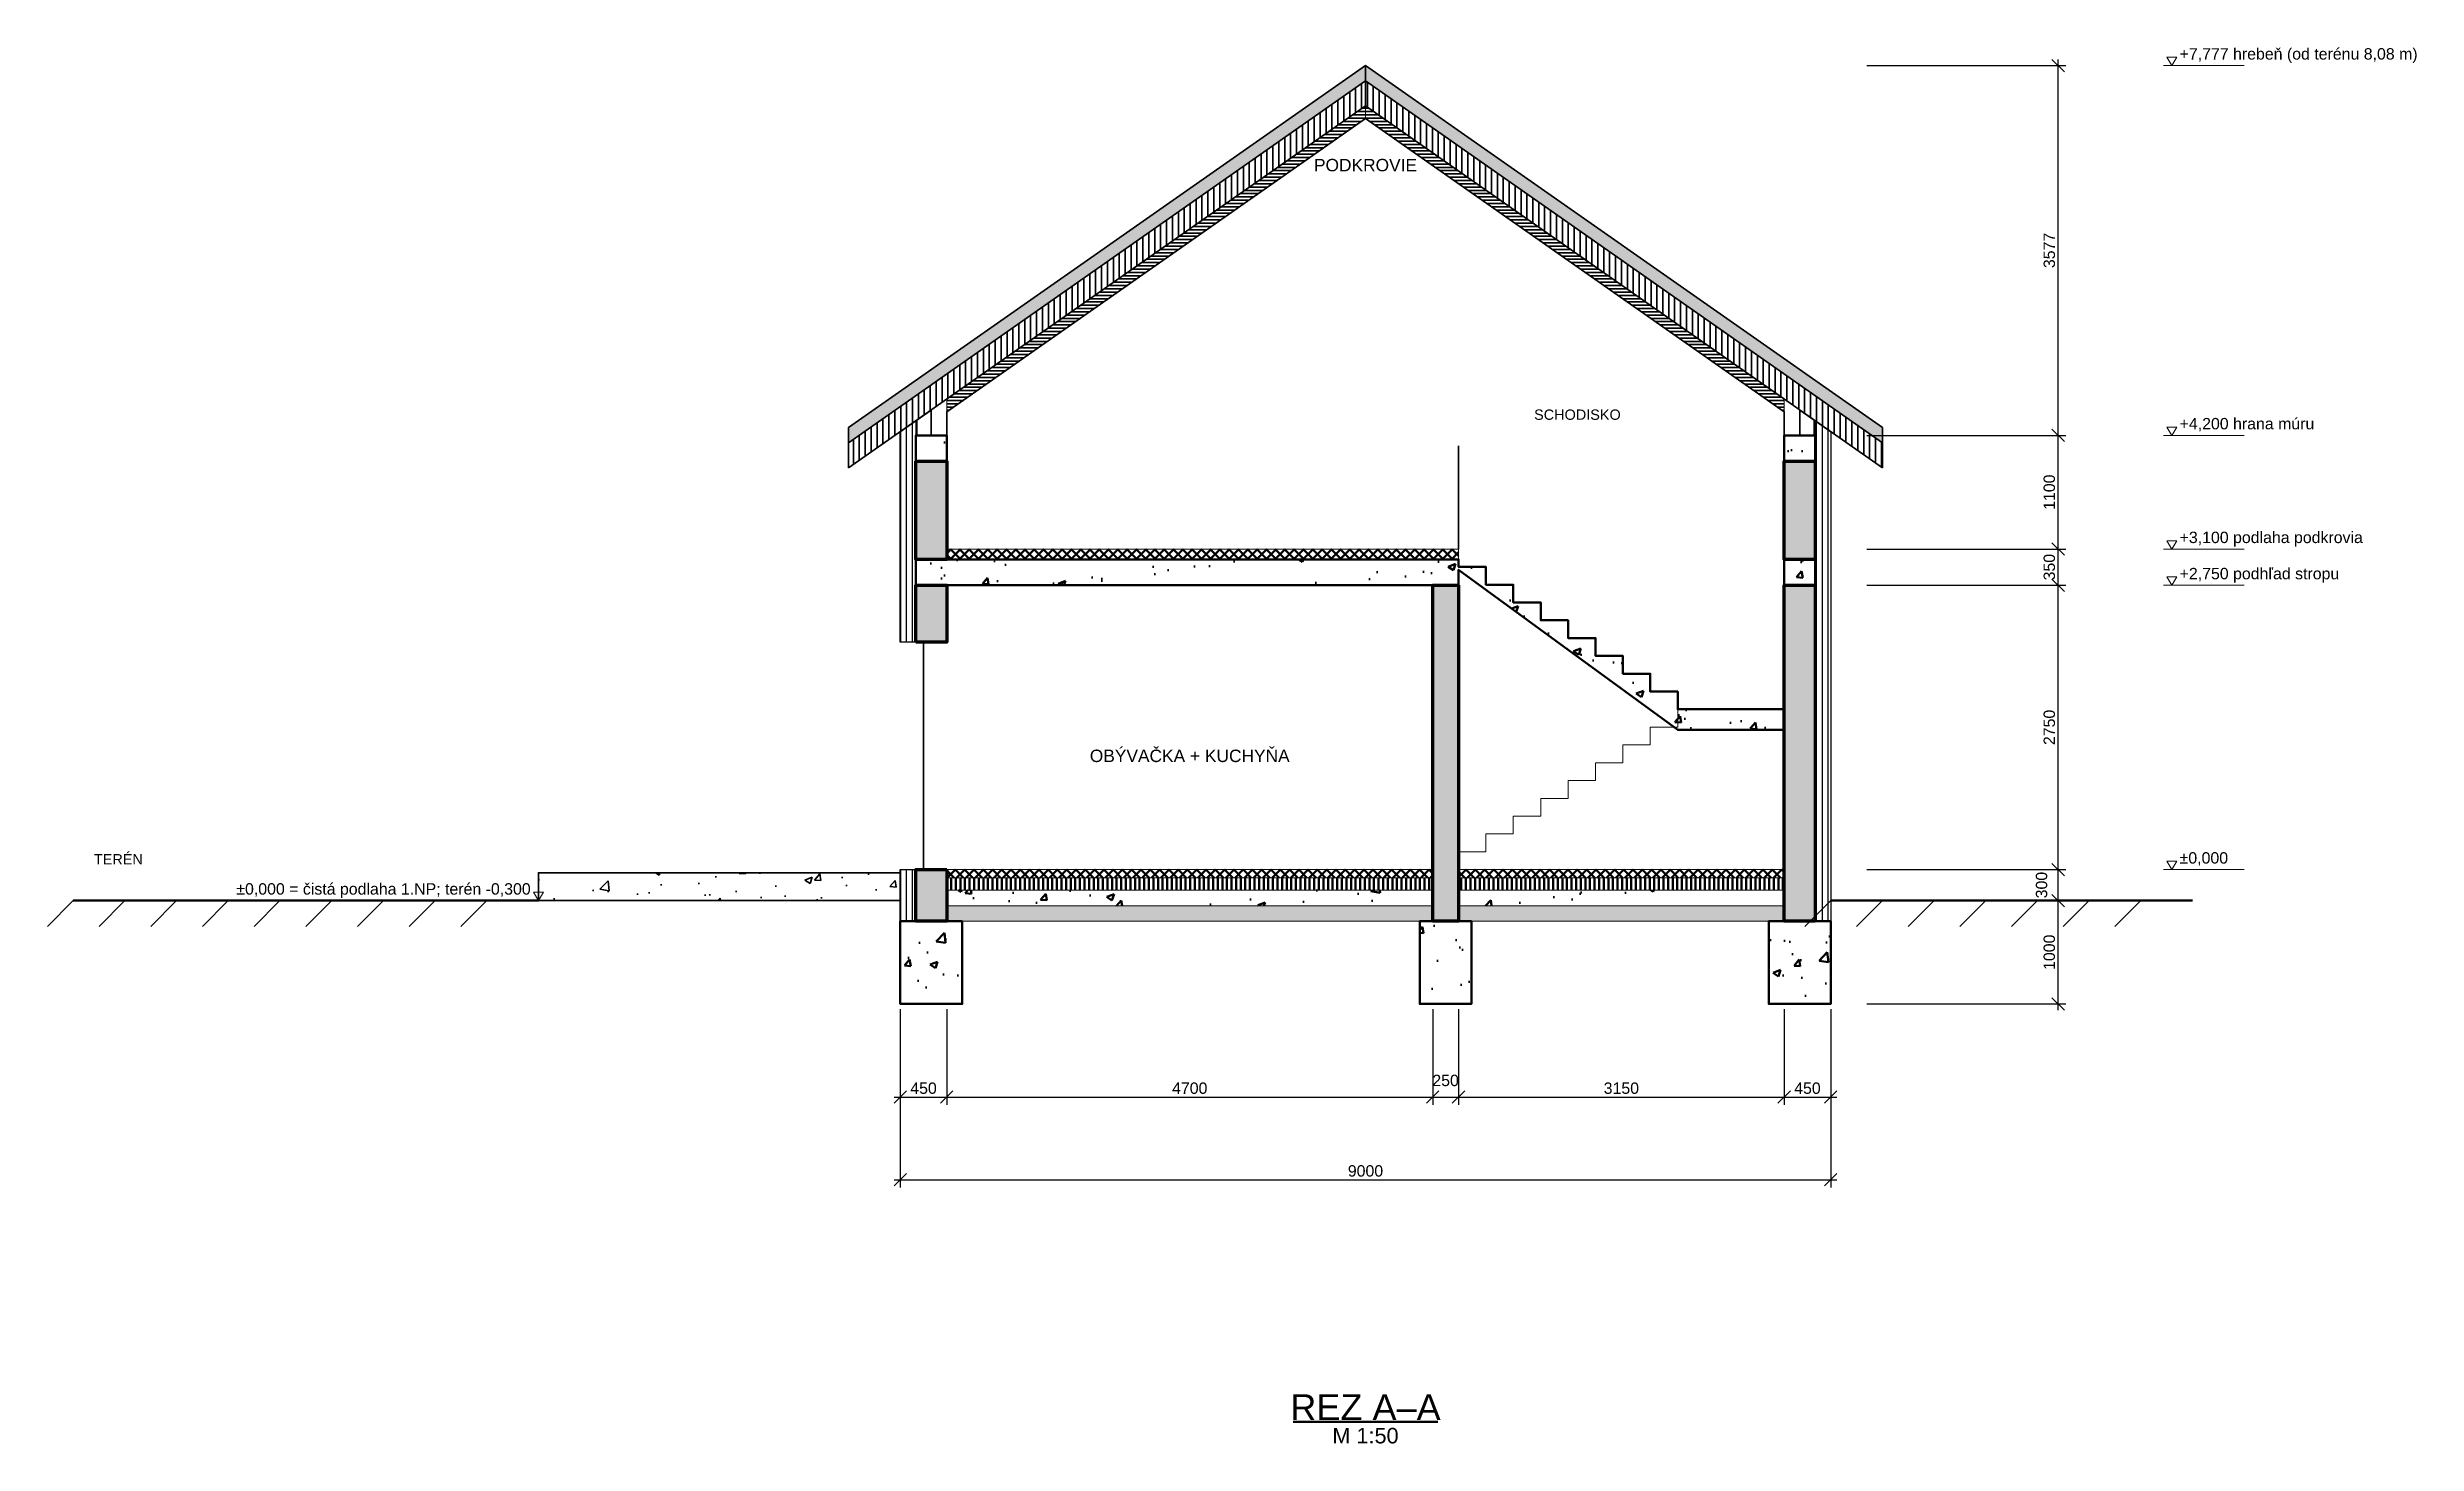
# Model space of a CAD drawing. Header units: millimetres. Extents: x -3000 to 123500, y -27552 to 52684.
# Drawn here: x 21750 to 44668, y -27552 to -14048 of the extents above; entities that cross this region are included whole.
import ezdxf
from ezdxf.enums import TextEntityAlignment as Align

# ---------------------------------------------------------------- set-up
doc = ezdxf.new("R2010")
doc.units = ezdxf.units.MM
for name, color, linetype, lineweight in [('DVERE', 3, 'Continuous', 25), ('IZOLACIA', 2, 'Continuous', 25), ('KOTY', 4, 'Continuous', 18), ('KROV', 30, 'Continuous', 35), ('SCHODISKO', 6, 'Continuous', 25), ('STENY_NOSNE', 7, 'Continuous', 70), ('STRECHA', 1, 'Continuous', 35), ('STROP', 7, 'Continuous', 50), ('TERASA', 30, 'Continuous', 35), ('TEREN', 94, 'Continuous', 50), ('TEXT', 7, 'Continuous', 25)]:
    doc.layers.add(name, color=color, linetype=linetype, lineweight=lineweight)
doc.styles.add('DOM', font='arial.ttf')
doc.dimstyles.new('DOM_50', dxfattribs={"dimscale": 50, "dimtxt": 2.2, "dimasz": 1.5, "dimexe": 1.5, "dimexo": 1, "dimgap": 0.6, "dimtad": 1, "dimdec": 0, "dimtxsty": 'DOM', "dimtsz": 1.2, "dimcen": 2.5, "dimdle": 1.2, "dimclrd": 4, "dimclre": 4, "dimclrt": 7, "dimazin": 3, "dimtfac": 1, "dimtmove": 0, "dimatfit": 3})

msp = doc.modelspace()

# ---------------------------------------------------------------- texts
at = {"layer": 'KOTY', "style": 'DOM'}
for s, p in [('+7,777 hrebeň (od terénu 8,08 m)', (42375, -14198.4)), ('+4,200 hrana múru', (42375, -17775)), ('+3,100 podlaha podkrovia', (42375, -18875)), ('+2,750 podhľad stropu', (42375, -19225)), ('±0,000', (42375, -21975))]:
    msp.add_text(s, height=110, dxfattribs=at).set_placement(p, align=Align.BOTTOM_LEFT)
msp.add_text('±0,000 = čistá podlaha 1.NP; terén -0,300', height=110, dxfattribs=at).set_placement((26425, -22275), align=Align.BOTTOM_RIGHT)
at = {"layer": 'TEREN', "style": 'DOM'}
msp.add_text('TERÉN', height=100, dxfattribs=at).set_placement((22200, -21900), align=Align.MIDDLE_LEFT)
at = {"layer": 'TEXT', "style": 'DOM'}
for s, height, p in [('PODKROVIE', 120, (34500, -15186.2)), ('SCHODISKO', 100, (36550, -17600)), ('OBÝVAČKA + KUCHYŇA', 120, (32800, -20900)), ('M 1:50', 150, (34500, -27475))]:
    msp.add_text(s, height=height, dxfattribs=at).set_placement(p, align=Align.MIDDLE_CENTER)
at = {"layer": 'TEXT', "color": 7, "style": 'DOM'}
msp.add_text('REZ A–A', height=250, dxfattribs=at).set_placement((34500, -27200), align=Align.MIDDLE_CENTER)

# ---------------------------------------------------------------- dimensions: what is measured, and where the dimension line sits
at = {"layer": 'KOTY'}
for base, p1, p2 in [((41200, -17800), (39300, -17800), (39300, -14223.4)), ((41200, -18900), (39300, -18900), (39300, -17800)), ((41200, -19250), (39300, -19250), (39300, -18900)), ((41200, -22000), (39300, -22000), (39300, -19250)), ((41200, -22300), (39300, -22300), (39300, -22000)), ((41200, -23300), (39300, -23300), (39300, -22300))]:
    msp.add_linear_dim(base=base, p1=p1, p2=p2, angle=90, dimstyle='DOM_50', dxfattribs=at).render()
for base, p1, p2 in [((30000, -24200), (30000, -23300), (30450, -23300)), ((30000, -25000), (30000, -23300), (39000, -23300)), ((30450, -24200), (30450, -23300), (35150, -23300)), ((35150, -24200), (35150, -23300), (35400, -23300)), ((35400, -24200), (35400, -23300), (38550, -23300)), ((38550, -24200), (38550, -23300), (39000, -23300))]:
    msp.add_linear_dim(base=base, p1=p1, p2=p2, dimstyle='DOM_50', dxfattribs=at).render()

# ---------------------------------------------------------------- hatches: boundary and pattern name
at = {"layer": 'IZOLACIA'}
h = msp.add_hatch(dxfattribs=at)
h.set_pattern_fill('ANSI31', color=2, scale=18, angle=45)
h.paths.add_polyline_path([(30150, -19800), (30000, -19800), (30000, -17765), (30150, -17660)])
h = msp.add_hatch(dxfattribs=at)
h.set_pattern_fill('ANSI31', color=2, scale=18, angle=45)
h.paths.add_polyline_path([(39000, -17765), (39000, -22500), (38850, -22500), (38850, -17660)])
h = msp.add_hatch(dxfattribs=at)
h.set_pattern_fill('ANSI31', color=2, scale=18, angle=45)
h.paths.add_polyline_path([(30000, -22500), (30000, -22000), (30150, -22000), (30150, -22500)])
at = {"layer": 'KROV'}
h = msp.add_hatch(dxfattribs=at)
h.set_pattern_fill('ANSI31', color=30, scale=18, angle=45)
h.paths.add_polyline_path([(29500, -18115.1), (34500, -14614.1), (34500, -14369.9), (29500, -17871)])
h = msp.add_hatch(dxfattribs=at)
h.set_pattern_fill('ANSI31', color=30, scale=18, angle=45)
h.paths.add_polyline_path([(39500, -18115.1), (34500, -14614.1), (34500, -14369.9), (39500, -17871)])
h = msp.add_hatch(dxfattribs=at)
h.set_pattern_fill('ANSI31', color=8, scale=10, angle=135)
h.paths.add_polyline_path([(30450, -17449.9), (34500, -14614.1), (34500, -14736.2), (30450, -17572)])
h = msp.add_hatch(dxfattribs=at)
h.set_pattern_fill('ANSI31', color=8, scale=10, angle=135)
h.paths.add_polyline_path([(38550, -17449.9), (34500, -14614.1), (34500, -14736.2), (38550, -17572)])
at = {"layer": 'STENY_NOSNE'}
h = msp.add_hatch(color=252, dxfattribs=at)
h.dxf.hatch_style = 1
h.paths.add_polyline_path([(30150, -18050), (30450, -18050), (30450, -19000), (30150, -19000)])
h = msp.add_hatch(color=252, dxfattribs=at)
h.dxf.hatch_style = 1
h.paths.add_polyline_path([(38850, -19000), (38550, -19000), (38550, -18050), (38850, -18050)])
h = msp.add_hatch(color=252, dxfattribs=at)
h.dxf.hatch_style = 1
h.paths.add_polyline_path([(30150, -19800), (30150, -19250), (30450, -19250), (30450, -19800)])
h = msp.add_hatch(color=252, dxfattribs=at)
h.dxf.hatch_style = 1
h.paths.add_polyline_path([(35400, -19250), (35400, -22500), (35150, -22500), (35150, -19250)])
h = msp.add_hatch(color=252, dxfattribs=at)
h.dxf.hatch_style = 1
h.paths.add_polyline_path([(38850, -22500), (38550, -22500), (38550, -20650), (38550, -20450), (38550, -19250), (38850, -19250)])
h = msp.add_hatch(color=252, dxfattribs=at)
h.dxf.hatch_style = 1
h.paths.add_polyline_path([(30450, -22000), (30450, -22500), (30150, -22500), (30150, -22000)])
at = {"layer": 'STRECHA'}
h = msp.add_hatch(color=1, dxfattribs=at)
h.dxf.hatch_style = 1
h.paths.add_polyline_path([(29500, -17871), (34500, -14369.9), (34500, -14223.4), (29500, -17724.5)])
h = msp.add_hatch(color=1, dxfattribs=at)
h.dxf.hatch_style = 1
h.paths.add_polyline_path([(39500, -17871), (34500, -14369.9), (34500, -14223.4), (39500, -17724.5)])
at = {"layer": 'STROP'}
h = msp.add_hatch(dxfattribs=at)
h.set_pattern_fill('AR-CONC', color=8, scale=4)
h.paths.add_polyline_path([(30450, -18050), (30150, -18050), (30150, -17800), (30450, -17800)])
h = msp.add_hatch(dxfattribs=at)
h.set_pattern_fill('AR-CONC', color=8, scale=4)
h.paths.add_polyline_path([(38850, -18050), (38550, -18050), (38550, -17800), (38850, -17800)])
h = msp.add_hatch(dxfattribs=at)
h.set_pattern_fill('AR-CONC', color=8, scale=4)
h.paths.add_polyline_path([(38550, -20650), (37520, -20650), (35400, -19100), (35400, -19250), (30150, -19250), (30150, -19000), (35400, -19000), (35400, -19072.2), (35665, -19072.2), (35665, -19244.4), (35930, -19244.4), (35930, -19416.7), (36195, -19416.7), (36195, -19588.9), (36460, -19588.9), (36460, -19761.1), (36725, -19761.1), (36725, -19933.3), (36990, -19933.3), (36990, -20105.6), (37255, -20105.6), (37255, -20277.8), (37520, -20277.8), (37520, -20450), (38550, -20450)])
h = msp.add_hatch(dxfattribs=at)
h.set_pattern_fill('ANSI37', scale=20)
h.paths.add_polyline_path([(35400, -19000), (35400, -18900), (30450, -18900), (30450, -19000)])
h = msp.add_hatch(dxfattribs=at)
h.set_pattern_fill('AR-CONC', color=8, scale=4)
h.paths.add_polyline_path([(38850, -19000), (38850, -19250), (38550, -19250), (38550, -19000)])
h = msp.add_hatch(dxfattribs=at)
h.set_pattern_fill('ANSI37', scale=20)
h.paths.add_polyline_path([(30450, -22080), (30450, -22000), (35150, -22000), (35150, -22080)])
h = msp.add_hatch(dxfattribs=at)
h.set_pattern_fill('ANSI37', scale=20)
h.paths.add_polyline_path([(38550, -22000), (38550, -22080), (35400, -22080), (35400, -22000)])
h = msp.add_hatch(dxfattribs=at)
h.set_pattern_fill('ANSI31', color=2, scale=14, angle=45)
h.paths.add_polyline_path([(30450, -22200), (30450, -22080), (35150, -22080), (35150, -22200)])
h = msp.add_hatch(dxfattribs=at)
h.set_pattern_fill('AR-CONC', color=8, scale=4)
h.paths.add_polyline_path([(30450, -22350), (30450, -22200), (35150, -22200), (35150, -22350)])
h = msp.add_hatch(dxfattribs=at)
h.set_pattern_fill('ANSI31', color=2, scale=14, angle=45)
h.paths.add_polyline_path([(38550, -22080), (38550, -22200), (35400, -22200), (35400, -22080)])
h = msp.add_hatch(dxfattribs=at)
h.set_pattern_fill('AR-CONC', color=8, scale=4)
h.paths.add_polyline_path([(38550, -22200), (38550, -22350), (35400, -22350), (35400, -22200)])
h = msp.add_hatch(dxfattribs=at)
h.set_pattern_fill('GRAVEL', color=8, scale=6)
h.paths.add_polyline_path([(30450, -22500), (30450, -22350), (35150, -22350), (35150, -22500)])
h = msp.add_hatch(dxfattribs=at)
h.set_pattern_fill('GRAVEL', color=8, scale=6)
h.paths.add_polyline_path([(38550, -22350), (38550, -22500), (35400, -22500), (35400, -22350)])
h = msp.add_hatch(dxfattribs=at)
h.set_pattern_fill('AR-CONC', color=8, scale=4)
h.paths.add_polyline_path([(30600, -22500), (30600, -23300), (30000, -23300), (30000, -22500)])
h = msp.add_hatch(dxfattribs=at)
h.set_pattern_fill('AR-CONC', color=8, scale=4)
h.paths.add_polyline_path([(35525, -22500), (35525, -23300), (35025, -23300), (35025, -22500)])
h = msp.add_hatch(dxfattribs=at)
h.set_pattern_fill('AR-CONC', color=8, scale=4)
h.paths.add_polyline_path([(39000, -22500), (39000, -23300), (38400, -23300), (38400, -22500)])
at = {"layer": 'TERASA'}
h = msp.add_hatch(dxfattribs=at)
h.set_pattern_fill('AR-CONC', color=8, scale=4)
h.paths.add_polyline_path([(30000, -22300), (30000, -22030), (26500, -22030), (26500, -22300)])

# ---------------------------------------------------------------- linework, layer by layer
at = {"layer": 'DVERE', "lineweight": 35}
msp.add_line((30225, -22000), (30225, -19800), dxfattribs=at)
at = {"layer": 'IZOLACIA'}
for points in [[(30150, -19800), (30000, -19800), (30000, -17765), (30150, -17660)], [(39000, -17765), (39000, -22500), (38850, -22500), (38850, -17660)], [(30000, -22500), (30000, -22000), (30150, -22000), (30150, -22500)]]:
    msp.add_lwpolyline(points, close=True, dxfattribs=at)
at = {"layer": 'KOTY'}
for p, q in [((42220, -14223.4), (43000, -14223.4)), ((42220, -17800), (43000, -17800)), ((42220, -18900), (43000, -18900)), ((42220, -19250), (43000, -19250)), ((42220, -22000), (43000, -22000)), ((26420, -22300), (25800, -22300))]:
    msp.add_line(p, q, dxfattribs=at)
for points in [[(42300, -14223.4), (42252, -14143.4), (42348, -14143.4)], [(42300, -17800), (42252, -17720), (42348, -17720)], [(42300, -18900), (42252, -18820), (42348, -18820)], [(42300, -19250), (42252, -19170), (42348, -19170)], [(42300, -22000), (42252, -21920), (42348, -21920)], [(26500, -22300), (26452, -22220), (26548, -22220)]]:
    msp.add_lwpolyline(points, close=True, dxfattribs=at)
at = {"layer": 'KROV'}
for points in [[(29500, -18115.1), (34500, -14614.1), (34500, -14369.9), (29500, -17871)], [(39500, -18115.1), (34500, -14614.1), (34500, -14369.9), (39500, -17871)], [(30160, -17800), (30160, -17653), (30300, -17555), (30300, -17800)], [(38840, -17800), (38840, -17653), (38700, -17555), (38700, -17800)]]:
    msp.add_lwpolyline(points, close=True, dxfattribs=at)
at = {"layer": 'KROV', "lineweight": 13}
for points in [[(30450, -17449.9), (34500, -14614.1), (34500, -14736.2), (30450, -17572)], [(38550, -17449.9), (34500, -14614.1), (34500, -14736.2), (38550, -17572)]]:
    msp.add_lwpolyline(points, close=True, dxfattribs=at)
at = {"layer": 'SCHODISKO', "lineweight": 35}
msp.add_line((35400, -18900), (35400, -17900), dxfattribs=at)
at = {"layer": 'SCHODISKO', "lineweight": 18}
msp.add_lwpolyline([(35400, -22000), (35400, -21827.8), (35665, -21827.8), (35665, -21655.6), (35930, -21655.6), (35930, -21483.3), (36195, -21483.3), (36195, -21311.1), (36460, -21311.1), (36460, -21138.9), (36725, -21138.9), (36725, -20966.7), (36990, -20966.7), (36990, -20794.4), (37255, -20794.4), (37255, -20622.2), (37520, -20622.2), (37520, -20450)], dxfattribs=at)
at = {"layer": 'STENY_NOSNE'}
for points in [[(30150, -18050), (30450, -18050), (30450, -19000), (30150, -19000)], [(38850, -19000), (38550, -19000), (38550, -18050), (38850, -18050)], [(30150, -19800), (30150, -19250), (30450, -19250), (30450, -19800)], [(35400, -19250), (35400, -22500), (35150, -22500), (35150, -19250)], [(38850, -22500), (38550, -22500), (38550, -20650), (38550, -20450), (38550, -19250), (38850, -19250)], [(30450, -22000), (30450, -22500), (30150, -22500), (30150, -22000)]]:
    msp.add_lwpolyline(points, close=True, dxfattribs=at)
at = {"layer": 'STRECHA'}
for points in [[(29500, -17871), (34500, -14369.9), (34500, -14223.4), (29500, -17724.5)], [(39500, -17871), (34500, -14369.9), (34500, -14223.4), (39500, -17724.5)]]:
    msp.add_lwpolyline(points, close=True, dxfattribs=at)
at = {"layer": 'STROP', "lineweight": 35}
msp.add_lwpolyline([(30450, -18900), (30450, -17572), (34500, -14736.2), (38550, -17572), (38550, -18900)], dxfattribs=at)
at = {"layer": 'STROP'}
for points in [[(30450, -18050), (30150, -18050), (30150, -17800), (30450, -17800)], [(38850, -18050), (38550, -18050), (38550, -17800), (38850, -17800)], [(38550, -20650), (37520, -20650), (35400, -19100), (35400, -19250), (30150, -19250), (30150, -19000), (35400, -19000), (35400, -19072.2), (35665, -19072.2), (35665, -19244.4), (35930, -19244.4), (35930, -19416.7), (36195, -19416.7), (36195, -19588.9), (36460, -19588.9), (36460, -19761.1), (36725, -19761.1), (36725, -19933.3), (36990, -19933.3), (36990, -20105.6), (37255, -20105.6), (37255, -20277.8), (37520, -20277.8), (37520, -20450), (38550, -20450)], [(38850, -19000), (38850, -19250), (38550, -19250), (38550, -19000)], [(30600, -22500), (30600, -23300), (30000, -23300), (30000, -22500)], [(35525, -22500), (35525, -23300), (35025, -23300), (35025, -22500)], [(39000, -22500), (39000, -23300), (38400, -23300), (38400, -22500)]]:
    msp.add_lwpolyline(points, close=True, dxfattribs=at)
at = {"layer": 'STROP', "lineweight": 13}
for points in [[(35400, -19000), (35400, -18900), (30450, -18900), (30450, -19000)], [(30450, -22080), (30450, -22000), (35150, -22000), (35150, -22080)], [(38550, -22000), (38550, -22080), (35400, -22080), (35400, -22000)], [(30450, -22200), (30450, -22080), (35150, -22080), (35150, -22200)], [(30450, -22350), (30450, -22200), (35150, -22200), (35150, -22350)], [(38550, -22080), (38550, -22200), (35400, -22200), (35400, -22080)], [(38550, -22200), (38550, -22350), (35400, -22350), (35400, -22200)], [(30450, -22500), (30450, -22350), (35150, -22350), (35150, -22500)], [(38550, -22350), (38550, -22500), (35400, -22500), (35400, -22350)]]:
    msp.add_lwpolyline(points, close=True, dxfattribs=at)
at = {"layer": 'TERASA'}
msp.add_lwpolyline([(30000, -22300), (30000, -22030), (26500, -22030), (26500, -22300)], close=True, dxfattribs=at)
at = {"layer": 'TEREN', "lineweight": 13}
for p, q in [((22000, -22300), (21750, -22550)), ((22500, -22300), (22250, -22550)), ((23000, -22300), (22750, -22550)), ((23500, -22300), (23250, -22550)), ((24000, -22300), (23750, -22550)), ((24500, -22300), (24250, -22550)), ((25000, -22300), (24750, -22550)), ((25500, -22300), (25250, -22550)), ((26000, -22300), (25750, -22550)), ((39000, -22300), (38750, -22550)), ((39500, -22300), (39250, -22550)), ((40000, -22300), (39750, -22550)), ((40500, -22300), (40250, -22550)), ((41000, -22300), (40750, -22550)), ((41500, -22300), (41250, -22550)), ((42000, -22300), (41750, -22550))]:
    msp.add_line(p, q, dxfattribs=at)
at = {"layer": 'TEREN'}
for p, q in [((22000, -22300), (26500, -22300)), ((39000, -22300), (42500, -22300))]:
    msp.add_line(p, q, dxfattribs=at)
at = {"layer": 'TEXT', "lineweight": 50}
msp.add_line((33800, -27340), (35200, -27340), dxfattribs=at)

msp.set_redraw_order([(e.dxf.handle, doc.entitydb.next_handle()) for e in msp.query("TEXT MTEXT ATTDEF DIMENSION ARC_DIMENSION")])  # texts and dimensions are drawn at this point

doc.saveas('drawing.dxf')
